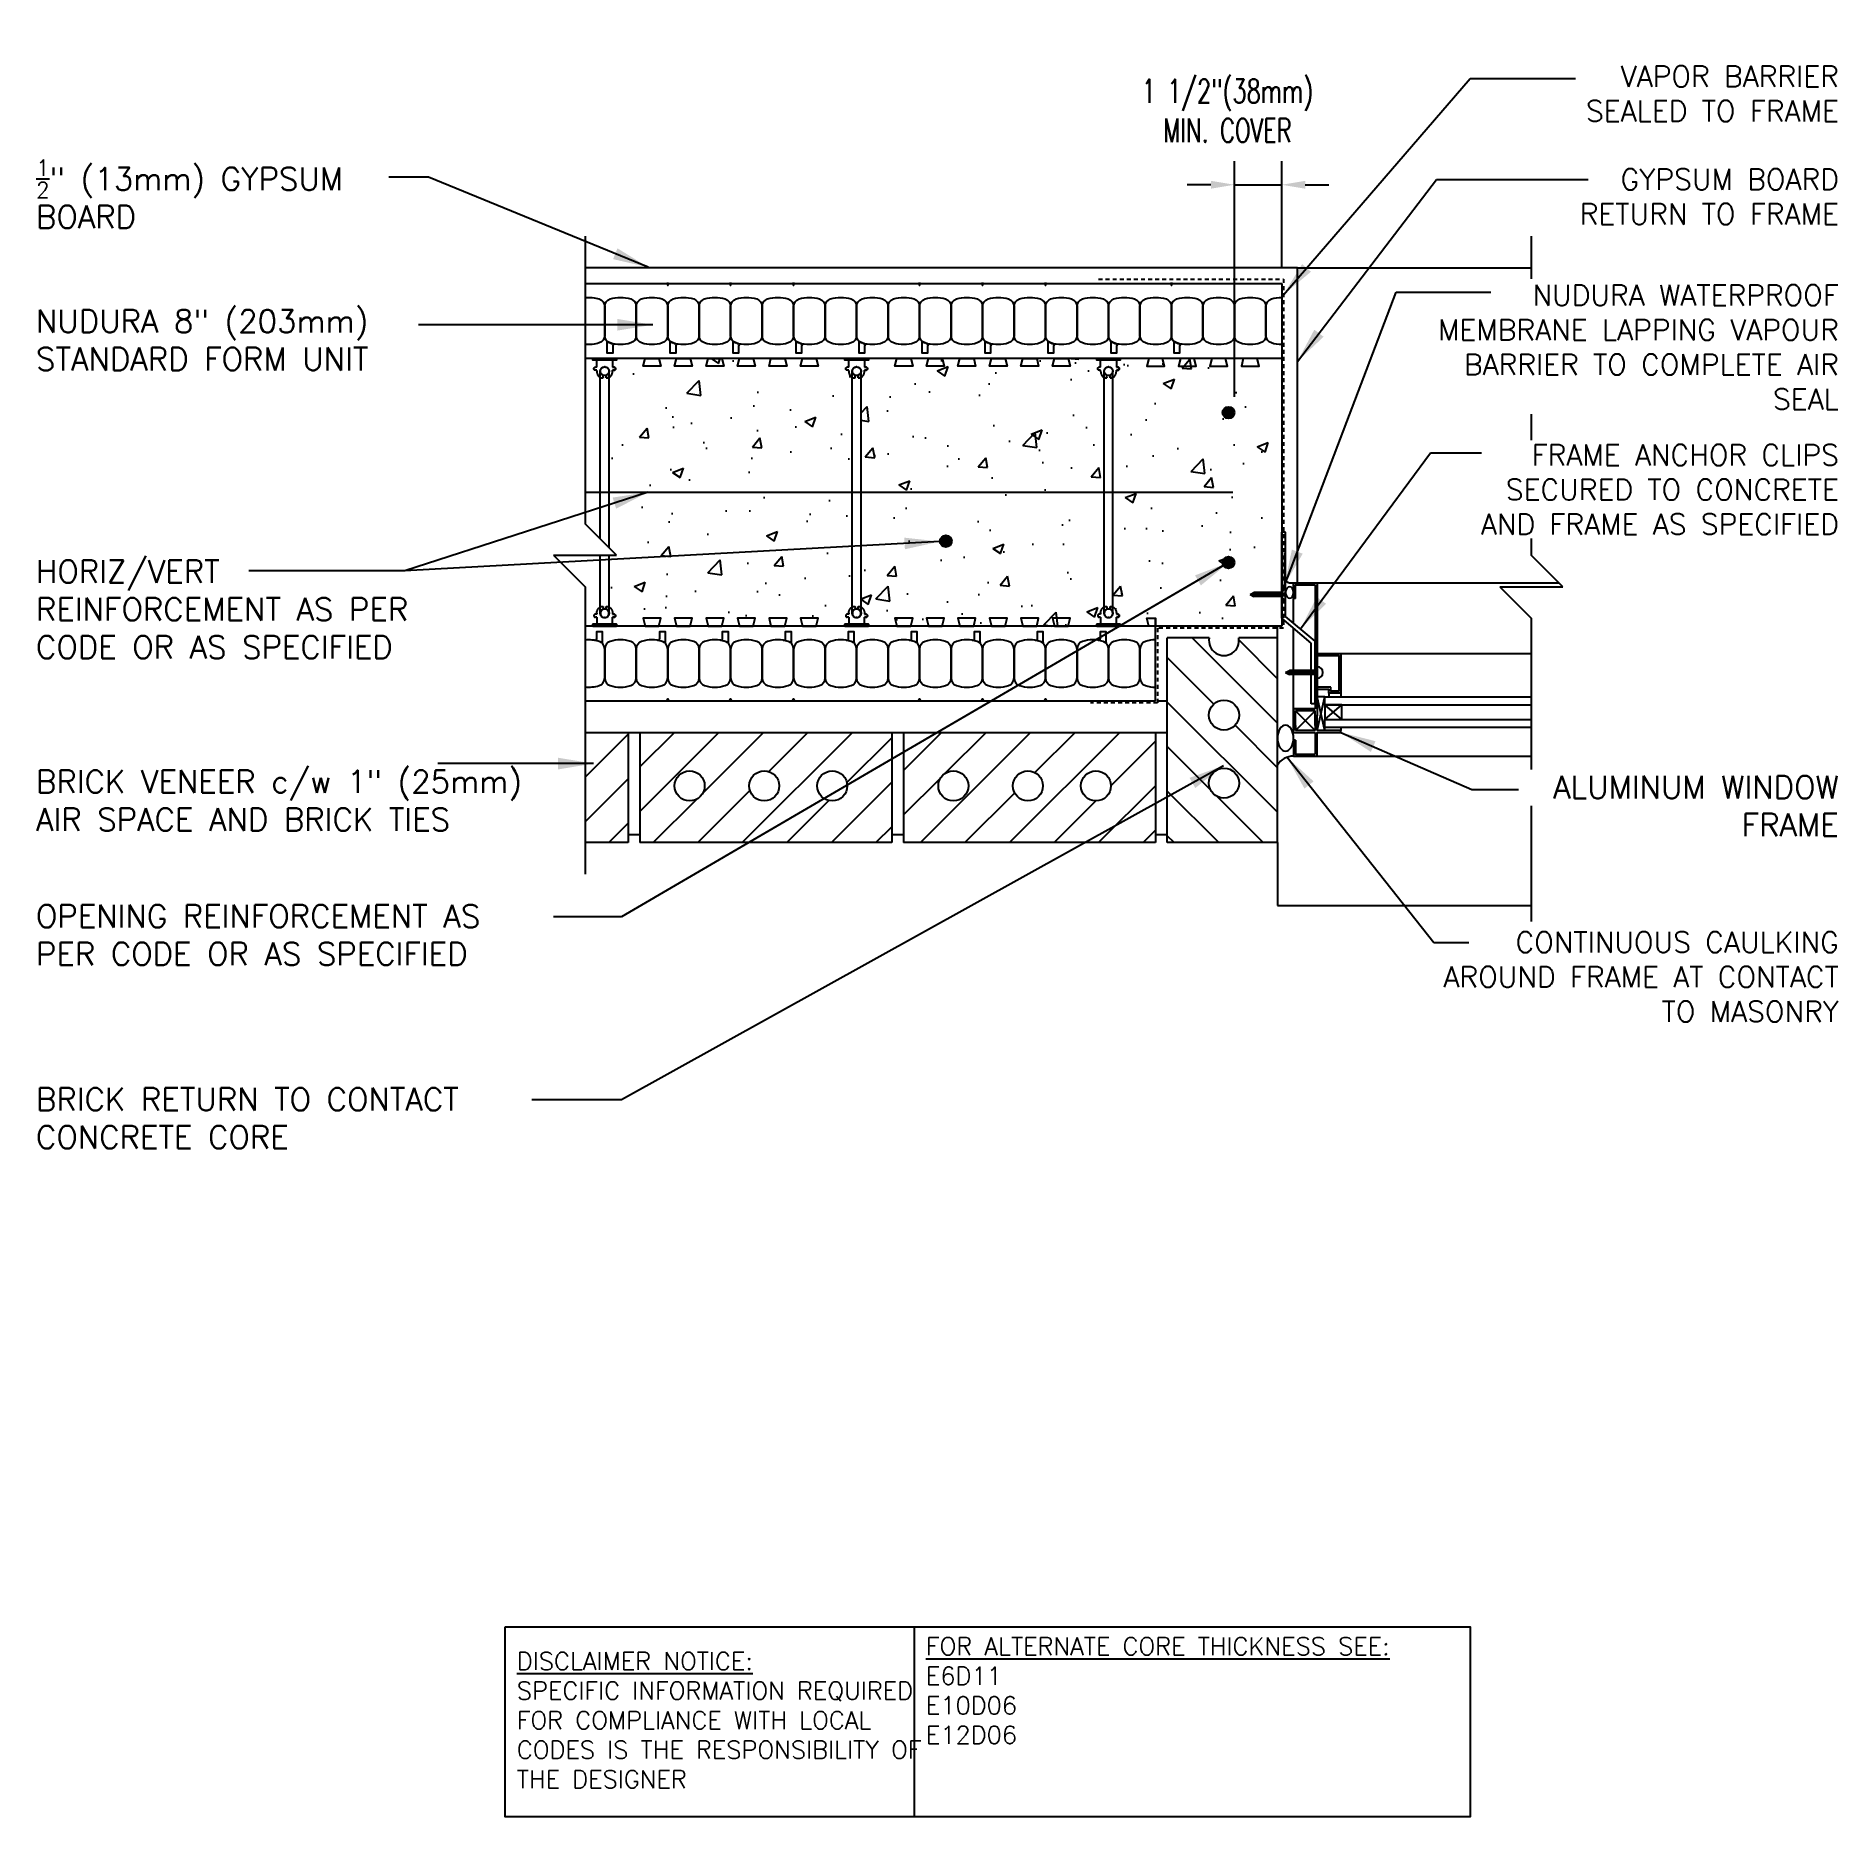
# Model space of a CAD drawing. Header units: inches. Extents: x 2870.9 to 2928.1, y 413.8 to 470.3.
import ezdxf

# ---------------------------------------------------------------- set-up
doc = ezdxf.new("R2010")
doc.units = ezdxf.units.IN
doc.header["$LTSCALE"] = 0.5
doc.header["$MEASUREMENT"] = 0
doc.linetypes.add('DASHED2', pattern=[0.375, 0.25, -0.125])
doc.layers.get('0').update_dxf_attribs({"linetype": 'CONTINUOUS'})
doc.layers.get('Defpoints').update_dxf_attribs({"linetype": 'CONTINUOUS'})
for name, color, linetype in [('HATCH', 12, 'CONTINUOUS'), ('LINE18', 9, 'CONTINUOUS'), ('line25', 2, 'CONTINUOUS'), ('LINE50', 5, 'CONTINUOUS'), ('LINE65', 3, 'CONTINUOUS'), ('LINE9', 9, 'CONTINUOUS'), ('TEXT', 4, 'CONTINUOUS')]:
    doc.layers.add(name, color=color, linetype=linetype)
doc.styles.add('DIM', font='romans.shx', dxfattribs={"width": 0.7})
doc.styles.get("Standard").update_dxf_attribs({"font": 'romans.shx'})
doc.dimstyles.new('ext_12', dxfattribs={"dimscale": 12, "dimtxt": 0.09375, "dimasz": 0.09375, "dimexe": 0.09375, "dimexo": 0.0625, "dimgap": 0.0625, "dimtad": 1, "dimdec": 1, "dimzin": 3, "dimdsep": 46, "dimlunit": 4, "dimtxsty": 'DIM', "dimcen": 0.09, "dimdle": 0.09375, "dimclrt": 4, "dimadec": 0, "dimazin": 0, "dimtfac": 1, "dimtdec": 1, "dimtmove": 2, "dimatfit": 3, "dimfxl": 0, "dimfrac": 2, "dimtolj": 1, "dimtzin": 0, "dimarcsym": 0})
doc.dimstyles.new('ext_8', dxfattribs={"dimscale": 8, "dimtxt": 0.09375, "dimasz": 0.09375, "dimexe": 0.09375, "dimexo": 0.0625, "dimgap": 0.0625, "dimtad": 1, "dimdec": 6, "dimzin": 3, "dimdsep": 46, "dimlunit": 4, "dimtxsty": 'DIM', "dimcen": 0.09, "dimdle": 0.09375, "dimclrt": 4, "dimadec": 0, "dimazin": 0, "dimtfac": 1, "dimtdec": 6, "dimtmove": 2, "dimatfit": 3, "dimfxl": 0, "dimfrac": 2, "dimtolj": 1, "dimtzin": 0, "dimarcsym": 0})

msp = doc.modelspace()

# ---------------------------------------------------------------- texts
at = {"layer": 'TEXT'}
for s, insert, char_height, width, attachment_point in [('{\\H0.9167x;VAPOR BARRIER\\PSEALED TO FRAME}', (2928.1440922, 468.5124154), 0.72, 15.163479248, 6), ('\\A1;{\\H0.70008x;\\S1/2;\\H1.429x;" (13mm) GYPSUM\\PBOARD}', (2870.8910685, 465.327355), 0.72, 17.176884001, 4), ('{\\H0.9167x;GYPSUM BOARD RETURN TO FRAME}', (2928.1440922, 465.2436171), 0.72, 10.295799411, 6), ('{\\H0.9167x;NUDURA WATERPROOF MEMBRANE LAPPING VAPOUR BARRIER TO COMPLETE AIR SEAL }', (2928.1440922, 460.4630626), 0.72, 13.831631873, 6), ('\\A1;{\\H1.0004x;NUDURA 8" (203mm) STANDARD FORM UNIT}', (2870.8910685, 460.6881736), 0.72, 17.176884001, 4), ('{\\H0.9167x;FRAME ANCHOR CLIPS SECURED TO CONCRETE AND FRAME AS SPECIFIED}', (2928.1440922, 455.9413386), 0.72, 13.79499592, 6), ('\\A1;{\\H1.0004x;HORIZ/VERT REINFORCEMENT AS PER CODE OR AS SPECIFIED}', (2870.8910685, 452.1409846), 0.72, 14.940344242, 4), ('\\A1;{\\H1.0004x;BRICK VENEER c/w 1" (25mm) AIR SPACE AND BRICK TIES}', (2870.8910685, 446.0697132), 0.72, 17.176884001, 4), ('ALUMINUM WINDOW\\PFRAME', (2928.1440922, 445.8961222), 0.72, 15.163479248, 6), ('\\A1;{\\H1.0004x;OPENING REINFORCEMENT AS PER CODE OR AS SPECIFIED}', (2870.8910685, 441.8005463), 0.72, 17.176884001, 4), ('{\\H0.9167x;CONTINUOUS CAULKING AROUND FRAME AT CONTACT TO MASONRY}', (2928.1440922, 440.4695463), 0.72, 15.163479248, 6), ('\\A1;{\\H1.0004x;BRICK RETURN TO CONTACT CONCRETE CORE}', (2870.8910685, 435.9823497), 0.72, 17.176884001, 4), ('{\\LFOR ALTERNATE CORE THICKNESS SEE:\\P}E6D11\\PE10D06\\PE12D06', (2899.152537, 417.8099405), 0.5625, 23.332952103, 4), ('{\\LDISCLAIMER NOTICE:}\\PSPECIFIC INFORMATION REQUIRED FOR COMPLIANCE WITH LOCAL CODES IS THE RESPONSIBILITY OF THE DESIGNER', (2886.1605695, 416.8699108), 0.5625, 14.00235015, 4)]:
    msp.add_mtext(s, dxfattribs=dict(at, insert=insert, char_height=char_height, width=width, attachment_point=attachment_point))

# ---------------------------------------------------------------- blocks, each defined once
blk = doc.blocks.new('Connector')
blk.add_point((0.271, 0))
at = {"layer": 'LINE9'}
for p, q in [((0, 0.375), (0, -0.375)), ((0.062, -0.375), (0.062, 0.375)), ((0.281, 0.25), (0.062, 0.25))]:
    blk.add_line(p, q, dxfattribs=at)
for points, weights in [([(0.007, 0.375), (0.004, 0.375), (0, 0.375)], [1, 0.972587069138, 0.950305488115]), ([(0.327, 0.343), (0.308, 0.343), (0.281, 0.317), (0.281, 0.297)], [1, 0.85355339, 0.85355339, 1]), ([(0.328, 0.343), (0.327, 0.343), (0.327, 0.343)], [1, 0.70710678, 1]), ([(0.375, 0.297), (0.375, 0.317), (0.348, 0.343), (0.329, 0.343)], [1, 0.85355339, 0.85355339, 1]), ([(0.406, 0.25), (0.546, 0.25), (0.619, 0.131)], [0.958404415409, 0.794674173519, 0.864651571113]), ([(0.619, 0.052), (0.612, 0.049), (0.604, 0.049)], [0.83615024178, 0.892081430621, 1]), ([(0, -0.375), (0.004, -0.375), (0.007, -0.375)], [0.950305488115, 0.972587069138, 1]), ([(0.281, -0.297), (0.281, -0.317), (0.308, -0.343), (0.327, -0.343)], [1, 0.85355339, 0.85355339, 1]), ([(0.327, -0.343), (0.281, -0.343), (0.281, -0.297)], [1, 0.70710678, 1]), ([(0.329, -0.343), (0.348, -0.343), (0.375, -0.317), (0.375, -0.297)], [1, 0.85355339, 0.85355339, 1]), ([(0.375, -0.297), (0.375, -0.343), (0.329, -0.343)], [1, 0.70710678, 1]), ([(0.619, -0.131), (0.546, -0.25), (0.406, -0.25)], [0.864651574428, 0.794674169686, 0.958404415195]), ([(0.604, -0.049), (0.612, -0.049), (0.619, -0.052)], [1, 0.89208144177, 0.836150253337])]:
    blk.add_rational_spline(points, weights, degree=2, dxfattribs=at)
for points, degree in [([(0, 0.375), (0.002, 0.375), (0.005, 0.375), (0.007, 0.375)], 3), ([(0.007, 0.375), (0.021, 0.375), (0.051, 0.375), (0.062, 0.375), (0.062, 0.375)], 3), ([(0.281, 0.25), (0.281, 0.297)], 1), ([(0.327, 0.343), (0.327, 0.343), (0.328, 0.343), (0.328, 0.343)], 3), ([(0.328, 0.343), (0.329, 0.343), (0.329, 0.343), (0.329, 0.343)], 3), ([(0.375, 0.25), (0.375, 0.297)], 1), ([(0.406, 0.25), (0.375, 0.25)], 1), ([(0.604, 0.049), (0.532, 0.049)], 1), ([(0.604, 0.049), (0.609, 0.049), (0.614, 0.05), (0.619, 0.052)], 3), ([(0.619, 0.131), (0.619, 0.052)], 1), ([(0.007, -0.375), (0.005, -0.375), (0.002, -0.375), (0, -0.375)], 3), ([(0.062, -0.375), (0.062, -0.375), (0.051, -0.375), (0.021, -0.375), (0.007, -0.375)], 3), ([(0.062, -0.25), (0.281, -0.25)], 1), ([(0.281, -0.297), (0.281, -0.25)], 1), ([(0.281, -0.25), (0.281, -0.297)], 1), ([(0.328, -0.343), (0.328, -0.343), (0.327, -0.343), (0.327, -0.343)], 3), ([(0.329, -0.343), (0.329, -0.343), (0.329, -0.343), (0.328, -0.343)], 3), ([(0.375, -0.25), (0.375, -0.297)], 1), ([(0.375, -0.297), (0.375, -0.25)], 1), ([(0.406, -0.25), (0.375, -0.25)], 1), ([(0.532, -0.049), (0.604, -0.049)], 1), ([(0.604, -0.049), (0.58, -0.049), (0.556, -0.049), (0.532, -0.049)], 3), ([(0.619, -0.052), (0.614, -0.05), (0.609, -0.049), (0.604, -0.049)], 3), ([(0.619, -0.052), (0.619, -0.131)], 1)]:
    blk.add_open_spline(points, degree=degree, dxfattribs=at)
for points, weights, knots in [([(0.062, 0.375), (0.062, 0.375), (0.046, 0.375), (0.03, 0.375), (0.007, 0.375)], [0.868718858569, 0.861102746415, 1, 0.861102734288, 0.868718859898], [0, 0, 0, 0.5, 0.5, 1, 1, 1]), ([(0.532, 0.049), (0.472, 0.203), (0.333, 0.113), (0.157, 0), (0.333, -0.113), (0.472, -0.203), (0.532, -0.049)], [0.899508922286, 0.599718215298, 1, 0.54226024, 1, 0.599718224335, 0.899508908749], [0, 0, 0, 0.318112, 0.318112, 0.681888, 0.681888, 1, 1, 1]), ([(0.007, -0.375), (0.03, -0.375), (0.046, -0.375), (0.062, -0.375), (0.062, -0.375)], [0.868718859319, 0.861102739573, 1, 0.861102742958, 0.868718858948], [0, 0, 0, 0.5, 0.5, 1, 1, 1])]:
    blk.add_rational_spline(points, weights, degree=2, knots=knots, dxfattribs=at)
for points in [[(0.406, 0.25), (0.406, 0.25), (0.406, 0.25), (0.406, 0.25), (0.406, 0.25), (0.406, 0.25), (0.406, 0.25)], [(0.406, 0.25), (0.406, 0.25), (0.406, 0.25), (0.406, 0.25), (0.406, 0.25), (0.406, 0.25), (0.406, 0.25)], [(0.406, 0.25), (0.406, 0.25), (0.406, 0.25), (0.406, 0.25), (0.406, 0.25), (0.406, 0.25), (0.406, 0.25)], [(0.406, 0.25), (0.406, 0.25), (0.406, 0.25), (0.406, 0.25), (0.406, 0.25), (0.406, 0.25), (0.406, 0.25)], [(0.406, 0.25), (0.406, 0.25), (0.406, 0.25), (0.406, 0.25), (0.406, 0.25), (0.406, 0.25), (0.406, 0.25)], [(0.406, 0.25), (0.406, 0.25), (0.406, 0.25), (0.406, 0.25), (0.406, 0.25), (0.406, 0.25), (0.406, 0.25)], [(0.406, 0.25), (0.406, 0.25), (0.406, 0.25), (0.406, 0.25), (0.406, 0.25), (0.406, 0.25), (0.406, 0.25)], [(0.406, 0.25), (0.406, 0.25), (0.406, 0.25), (0.406, 0.25), (0.406, 0.25), (0.406, 0.25), (0.406, 0.25)], [(0.406, 0.25), (0.406, 0.25), (0.406, 0.25), (0.406, 0.25), (0.406, 0.25), (0.406, 0.25), (0.406, 0.25)], [(0.406, 0.25), (0.406, 0.25), (0.406, 0.25), (0.406, 0.25), (0.406, 0.25), (0.406, 0.25), (0.406, 0.25)], [(0.406, 0.25), (0.406, 0.25), (0.406, 0.25), (0.406, 0.25), (0.406, 0.25), (0.406, 0.25), (0.406, 0.25)], [(0.406, 0.25), (0.406, 0.25), (0.406, 0.25), (0.406, 0.25), (0.406, 0.25), (0.406, 0.25), (0.406, 0.25)], [(0.406, 0.25), (0.406, 0.25), (0.406, 0.25), (0.406, 0.25), (0.406, 0.25), (0.406, 0.25), (0.406, 0.25)], [(0.406, 0.25), (0.406, 0.25), (0.406, 0.25), (0.406, 0.25), (0.406, 0.25), (0.406, 0.25), (0.406, 0.25)], [(0.406, 0.25), (0.406, 0.25), (0.406, 0.25), (0.406, 0.25), (0.406, 0.25), (0.406, 0.25), (0.406, 0.25)], [(0.406, 0.25), (0.406, 0.25), (0.406, 0.25), (0.406, 0.25), (0.406, 0.25), (0.406, 0.25), (0.406, 0.25)], [(0.406, 0.25), (0.406, 0.25), (0.406, 0.25), (0.406, 0.25), (0.406, 0.25), (0.406, 0.25), (0.406, 0.25)], [(0.406, 0.25), (0.406, 0.25), (0.406, 0.25), (0.406, 0.25), (0.406, 0.25), (0.406, 0.25), (0.406, 0.25)], [(0.406, 0.25), (0.406, 0.25), (0.406, 0.25), (0.406, 0.25), (0.406, 0.25), (0.406, 0.25), (0.406, 0.25)], [(0.406, 0.25), (0.406, 0.25), (0.406, 0.25), (0.406, 0.25), (0.406, 0.25), (0.406, 0.25), (0.406, 0.25)], [(0.406, 0.25), (0.406, 0.25), (0.406, 0.25), (0.406, 0.25), (0.406, 0.25), (0.406, 0.25), (0.406, 0.25)], [(0.406, 0.25), (0.406, 0.25), (0.406, 0.25), (0.406, 0.25), (0.406, 0.25), (0.406, 0.25), (0.406, 0.25)], [(0.406, 0.25), (0.406, 0.25), (0.406, 0.25), (0.406, 0.25), (0.406, 0.25), (0.406, 0.25), (0.406, 0.25)], [(0.406, 0.25), (0.406, 0.25), (0.406, 0.25), (0.406, 0.25), (0.406, 0.25), (0.406, 0.25), (0.406, 0.25)], [(0.532, 0.049), (0.532, 0.049), (0.532, 0.049), (0.532, 0.049), (0.532, 0.049), (0.532, 0.049), (0.532, 0.049)], [(0.532, 0.049), (0.532, 0.049), (0.532, 0.049), (0.532, 0.049), (0.532, 0.049), (0.532, 0.049), (0.532, 0.049)], [(0.532, 0.049), (0.532, 0.049), (0.532, 0.049), (0.532, 0.049), (0.532, 0.049), (0.532, 0.049), (0.532, 0.049)], [(0.532, 0.049), (0.532, 0.049), (0.532, 0.049), (0.532, 0.049), (0.532, 0.049), (0.532, 0.049), (0.532, 0.049)], [(0.532, 0.049), (0.532, 0.049), (0.532, 0.049), (0.532, 0.049), (0.532, 0.049), (0.532, 0.049), (0.532, 0.049)], [(0.532, 0.049), (0.532, 0.049), (0.532, 0.049), (0.532, 0.049), (0.532, 0.049), (0.532, 0.049), (0.532, 0.049)], [(0.532, 0.049), (0.532, 0.049), (0.532, 0.049), (0.532, 0.049), (0.532, 0.049), (0.532, 0.049), (0.532, 0.049)], [(0.532, 0.049), (0.532, 0.049), (0.532, 0.049), (0.532, 0.049), (0.532, 0.049), (0.532, 0.049), (0.532, 0.049)], [(0.532, 0.049), (0.532, 0.049), (0.532, 0.049), (0.532, 0.049), (0.532, 0.049), (0.532, 0.049), (0.532, 0.049)], [(0.532, 0.049), (0.532, 0.049), (0.532, 0.049), (0.532, 0.049), (0.532, 0.049), (0.532, 0.049), (0.532, 0.049)], [(0.604, 0.049), (0.604, 0.049), (0.604, 0.049), (0.604, 0.049), (0.604, 0.049), (0.604, 0.049), (0.604, 0.049)], [(0.604, 0.049), (0.604, 0.049), (0.604, 0.049), (0.604, 0.049), (0.604, 0.049), (0.604, 0.049), (0.604, 0.049)], [(0.604, 0.049), (0.604, 0.049), (0.604, 0.049), (0.604, 0.049), (0.604, 0.049), (0.604, 0.049), (0.604, 0.049)], [(0.604, 0.049), (0.604, 0.049), (0.604, 0.049), (0.604, 0.049), (0.604, 0.049), (0.604, 0.049), (0.604, 0.049)], [(0.619, 0.131), (0.619, 0.131), (0.619, 0.131), (0.619, 0.131), (0.619, 0.131), (0.619, 0.131), (0.619, 0.131)], [(0.619, 0.131), (0.619, 0.131), (0.619, 0.131), (0.619, 0.131), (0.619, 0.131), (0.619, 0.131), (0.619, 0.131)], [(0.619, 0.131), (0.619, 0.131), (0.619, 0.131), (0.619, 0.131), (0.619, 0.131), (0.619, 0.131), (0.619, 0.131)], [(0.619, 0.131), (0.619, 0.131), (0.619, 0.131), (0.619, 0.131), (0.619, 0.131), (0.619, 0.131), (0.619, 0.131)], [(0.406, -0.25), (0.406, -0.25), (0.406, -0.25), (0.406, -0.25), (0.406, -0.25), (0.406, -0.25), (0.406, -0.25)], [(0.406, -0.25), (0.406, -0.25), (0.406, -0.25), (0.406, -0.25), (0.406, -0.25), (0.406, -0.25), (0.406, -0.25)], [(0.406, -0.25), (0.406, -0.25), (0.406, -0.25), (0.406, -0.25), (0.406, -0.25), (0.406, -0.25), (0.406, -0.25)], [(0.406, -0.25), (0.406, -0.25), (0.406, -0.25), (0.406, -0.25), (0.406, -0.25), (0.406, -0.25), (0.406, -0.25)], [(0.406, -0.25), (0.406, -0.25), (0.406, -0.25), (0.406, -0.25), (0.406, -0.25), (0.406, -0.25), (0.406, -0.25)], [(0.406, -0.25), (0.406, -0.25), (0.406, -0.25), (0.406, -0.25), (0.406, -0.25), (0.406, -0.25), (0.406, -0.25)], [(0.406, -0.25), (0.406, -0.25), (0.406, -0.25), (0.406, -0.25), (0.406, -0.25), (0.406, -0.25), (0.406, -0.25)], [(0.406, -0.25), (0.406, -0.25), (0.406, -0.25), (0.406, -0.25), (0.406, -0.25), (0.406, -0.25), (0.406, -0.25)], [(0.406, -0.25), (0.406, -0.25), (0.406, -0.25), (0.406, -0.25), (0.406, -0.25), (0.406, -0.25), (0.406, -0.25)], [(0.406, -0.25), (0.406, -0.25), (0.406, -0.25), (0.406, -0.25), (0.406, -0.25), (0.406, -0.25), (0.406, -0.25)], [(0.406, -0.25), (0.406, -0.25), (0.406, -0.25), (0.406, -0.25), (0.406, -0.25), (0.406, -0.25), (0.406, -0.25)], [(0.532, -0.049), (0.532, -0.049), (0.532, -0.049), (0.532, -0.049), (0.532, -0.049), (0.532, -0.049), (0.532, -0.049)], [(0.532, -0.049), (0.532, -0.049), (0.532, -0.049), (0.532, -0.049), (0.532, -0.049), (0.532, -0.049), (0.532, -0.049)], [(0.532, -0.049), (0.532, -0.049), (0.532, -0.049), (0.532, -0.049), (0.532, -0.049), (0.532, -0.049), (0.532, -0.049)], [(0.532, -0.049), (0.532, -0.049), (0.532, -0.049), (0.532, -0.049), (0.532, -0.049), (0.532, -0.049), (0.532, -0.049)], [(0.604, -0.049), (0.604, -0.049), (0.604, -0.049), (0.604, -0.049), (0.604, -0.049), (0.604, -0.049), (0.604, -0.049)], [(0.604, -0.049), (0.604, -0.049), (0.604, -0.049), (0.604, -0.049), (0.604, -0.049), (0.604, -0.049), (0.604, -0.049)], [(0.604, -0.049), (0.604, -0.049), (0.604, -0.049), (0.604, -0.049), (0.604, -0.049), (0.604, -0.049), (0.604, -0.049)], [(0.604, -0.049), (0.604, -0.049), (0.604, -0.049), (0.604, -0.049), (0.604, -0.049), (0.604, -0.049), (0.604, -0.049)], [(0.604, -0.049), (0.604, -0.049), (0.604, -0.049), (0.604, -0.049), (0.604, -0.049), (0.604, -0.049), (0.604, -0.049)], [(0.604, -0.049), (0.604, -0.049), (0.604, -0.049), (0.604, -0.049), (0.604, -0.049), (0.604, -0.049), (0.604, -0.049)], [(0.604, -0.049), (0.604, -0.049), (0.604, -0.049), (0.604, -0.049), (0.604, -0.049), (0.604, -0.049), (0.604, -0.049)], [(0.604, -0.049), (0.604, -0.049), (0.604, -0.049), (0.604, -0.049), (0.604, -0.049), (0.604, -0.049), (0.604, -0.049)], [(0.619, -0.131), (0.619, -0.131), (0.619, -0.131), (0.619, -0.131), (0.619, -0.131), (0.619, -0.131), (0.619, -0.131)], [(0.619, -0.131), (0.619, -0.131), (0.619, -0.131), (0.619, -0.131), (0.619, -0.131), (0.619, -0.131), (0.619, -0.131)], [(0.619, -0.131), (0.619, -0.131), (0.619, -0.131), (0.619, -0.131), (0.619, -0.131), (0.619, -0.131), (0.619, -0.131)], [(0.619, -0.131), (0.619, -0.131), (0.619, -0.131), (0.619, -0.131), (0.619, -0.131), (0.619, -0.131), (0.619, -0.131)]]:
    blk.add_open_spline(points, degree=3, knots=[0, 0, 0, 0, 1, 1, 1, 1, 1, 1, 1], dxfattribs=at)
blk = doc.blocks.new('*D4')
at = {"layer": 'Defpoints', "color": 0}
for p in [(2910.45, 465.62), (2910.45, 462.483), (2908.95, 458.386)]:
    blk.add_point(p, dxfattribs=at)
at = {"layer": 'TEXT', "color": 0, "lineweight": -2}
for p, q in [((2908.95, 458.886), (2908.95, 466.37)), ((2910.45, 462.983), (2910.45, 466.37)), ((2908.2, 465.62), (2907.45, 465.62)), ((2908.95, 465.62), (2910.45, 465.62)), ((2911.2, 465.62), (2911.95, 465.62))]:
    blk.add_line(p, q, dxfattribs=at)
at = {"layer": 'TEXT', "color": 0}
for points in [[(2908.2, 465.745), (2908.2, 465.495), (2908.95, 465.62)], [(2911.2, 465.745), (2911.2, 465.495), (2910.45, 465.62)]]:
    blk.add_solid(points, dxfattribs=at)
at = {"layer": 'TEXT', "color": 4, "insert": (2908.729, 467.971), "char_height": 0.75, "attachment_point": 5, "style": 'DIM'}
blk.add_mtext('\\A1;1 1/2"(38mm)\\PMIN. COVER', dxfattribs=at)

# ---------------------------------------------------------------- dimensions: what is measured, and where the dimension line sits
at = {"layer": 'TEXT'}
dim = msp.add_linear_dim(base=(2910.450108, 465.6200377), p1=(2908.950108, 458.3863124), p2=(2910.450108, 462.4825761), text='<>(38mm)\\PMIN. COVER', dimstyle='ext_8', dxfattribs=at)
dim.commit()
dim.dimension.update_dxf_attribs({"geometry": '*D4', "text_midpoint": (2908.7286272, 467.9707113), "dimtype": 160})

# ---------------------------------------------------------------- hatches: boundary and pattern name
at = {"layer": 'HATCH'}
h = msp.add_hatch(dxfattribs=at)
h.set_pattern_fill('AR-CONC', color=256, scale=0.5)
h.set_pattern_definition([(50, (0, 0), (3.586301, -0.3137607), [0.375, -4.125]), (355, (0, 0), (-0.6937567, 3.7609607), [0.3, -3.3]), (100.45144, (0.299, -0.026), (2.8925442, 3.4472), [0.318701, -3.5057106]), (46.1842, (0, 1), (5.3362067, -0.8275964), [0.5625, -6.1875]), (96.63564, (0.4447, 0.931), (4.67331, 4.870593), [0.478052, -5.258569]), (351.18416, (0, 1), (4.67331, 4.870593), [0.45, -4.95]), (21, (0.5, 0.75), (2.9845353, -2.0130945), [0.375, -4.125]), (326, (0.5, 0.75), (1.2165767, 3.62575), [0.3, -3.3]), (71.45144, (0.7487, 0.5822), (4.201112, 1.6126558), [0.318701, -3.5057106]), (37.5, (0, 0), (0.0607993, 1.66446927), [0, -3.26, 0, -3.35, 0, -3.3125]), (7.5, (0, 0), (1.3153477, 1.9720586), [0, -1.91, 0, -3.185, 0, -1.2625]), (327.5, (-1.115, 0), (2.6691122, -0.11277436), [0, -1.25, 0, -3.9, 0, -5.175]), (317.5, (-1.615, 0), (2.9159308, 0.500525), [0, -1.625, 0, -2.59, 0, -3.675])])
h.paths.add_polyline_path([(2889.3251073, 460.1076087), (2896.5751088, 460.1076087), (2896.8094383, 459.4949906), (2896.8094383, 452.2202318), (2896.5751088, 451.6076138), (2889.3251073, 451.6076138), (2889.0906883, 452.2202926), (2889.0906883, 453.8575761), (2889.3251073, 453.8575761), (2889.0906883, 454.0945339), (2889.081137, 459.4887477)])
h.paths.add_polyline_path([(2897.3251073, 460.1076087), (2904.5751088, 460.1076087), (2904.8094383, 459.4949906), (2904.8094383, 452.2202318), (2904.5751088, 451.6076138), (2897.3251073, 451.6076138), (2897.0906883, 452.2202926), (2897.0906883, 453.8575761), (2897.0906883, 454.0945339), (2897.081137, 459.4887477)])
h.paths.add_polyline_path([(2905.3251073, 460.1076087), (2910.450108, 460.1076087), (2910.450108, 451.6076138), (2905.3251073, 451.6076138), (2905.0906883, 452.2202926), (2905.0906883, 453.8575761), (2905.0906883, 454.0945339), (2905.081137, 459.4887477)])
h = msp.add_hatch(dxfattribs=at)
h.set_pattern_fill('ANSI31', color=256, scale=8, angle=90, style=0)
h.set_pattern_definition([(135, (3354.0025, -2444.582), (-0.70710678, -0.70710678), [])])
edge = h.paths.add_edge_path()
edge.add_arc((2908.6177463, 446.6219049), 0.4765505, 0, 360)
edge = h.paths.add_edge_path()
edge.add_arc((2908.6177463, 448.7818689), 0.4765505, 0, 360)
edge = h.paths.add_edge_path()
edge.add_arc((2908.6177463, 451.1509782), 0.4765505, 170.14088549, 369.85911451)
edge.add_line((2909.087259, 451.2325761), (2910.3161175, 451.2325761))
edge.add_line((2910.3161175, 451.2325761), (2910.3161175, 444.7325761))
edge.add_line((2910.3161175, 444.7325761), (2906.8161175, 444.7325761))
edge.add_line((2906.8161175, 444.7325761), (2906.8161175, 451.2325761))
edge.add_line((2906.8161175, 451.2325761), (2908.1482336, 451.2325761))
h = msp.add_hatch(dxfattribs=at)
h.set_pattern_fill('ANSI31', color=256, scale=8, style=0)
h.set_pattern_definition([(45, (2894.0854, 446.9117), (-0.70711, 0.70711), [])])
h.paths.add_polyline_path([(2889.6911175, 448.2325761), (2888.3276461, 448.2325761), (2888.3276461, 444.7325761), (2889.6911175, 444.7325761)])
edge = h.paths.add_edge_path()
edge.add_arc((2891.6477154, 446.5342049), 0.4765505, 0, 360)
edge = h.paths.add_edge_path()
edge.add_arc((2894.0168248, 446.5342049), 0.4765505, 0, 360)
edge = h.paths.add_edge_path()
edge.add_arc((2896.1767888, 446.5342049), 0.4765505, 0, 360)
h.paths.add_polyline_path([(2898.0661175, 448.2325761), (2890.0661175, 448.2325761), (2890.0661175, 444.7325761), (2898.0661175, 444.7325761)])
edge = h.paths.add_edge_path()
edge.add_arc((2900.0227154, 446.5342049), 0.4765505, 0, 360)
edge = h.paths.add_edge_path()
edge.add_arc((2902.3918248, 446.5342049), 0.4765505, 0, 360)
edge = h.paths.add_edge_path()
edge.add_arc((2904.5517888, 446.5342049), 0.4765505, 0, 360)
h.paths.add_polyline_path([(2906.4411175, 448.2325761), (2898.4411175, 448.2325761), (2898.4411175, 444.7325761), (2906.4411175, 444.7325761)])
at = {"layer": 'LINE65'}
for points in [[(2908.950108, 458.3863124, 1), (2908.575108, 458.3863124, 1)], [(2899.9720393, 454.3027795, 1), (2899.5970393, 454.3027795, 1)], [(2908.950108, 453.6250036, 1), (2908.575108, 453.6250036, 1)]]:
    msp.add_hatch(color=256, dxfattribs=at).paths.add_polyline_path(points)

# ---------------------------------------------------------------- linework, layer by layer
for centre in [(2896.9500633, 452.0136112), (2904.9500633, 452.0136112)]:
    msp.add_circle(centre, 0.140625)
at = {"layer": 'HATCH', "color": 6, "linetype": 'DASHED2'}
for p, q in [((2904.6331199, 462.6271299), (2910.5032191, 462.6271299)), ((2910.5032191, 462.6271299), (2910.5032191, 453.0125596)), ((2910.5449448, 452.926582), (2910.5449448, 453.9211121)), ((2910.5032191, 452.895332), (2910.5032191, 451.5450761)), ((2910.5293198, 452.910957), (2910.5188441, 452.910957)), ((2910.5032191, 451.5450761), (2906.5036175, 451.5450761)), ((2906.5036175, 451.5450761), (2906.5036175, 449.1700761)), ((2906.5036175, 449.1700761), (2904.3786175, 449.1700761))]:
    msp.add_line(p, q, dxfattribs=at)
at = {"layer": 'HATCH'}
for p, q in [((2903.3071082, 459.8587802), (2903.3071082, 459.8587802)), ((2903.3096463, 459.8561048), (2903.3096463, 459.8561048)), ((2910.450108, 452.6075761), (2909.450108, 452.6075761)), ((2911.5751224, 450.1326632), (2910.5751224, 450.1326632))]:
    msp.add_line(p, q, dxfattribs=at)
at = {"layer": 'HATCH', "color": 6, "linetype": 'DASHED2'}
for centre, start, end in [((2910.5188441, 452.895332), 90, 180), ((2910.5293198, 452.926582), 270, 0)]:
    msp.add_arc(centre, 0.015625, start, end, dxfattribs=at)
at = {"layer": 'LINE18'}
for p, q in [((2910.450108, 451.8575761), (2910.450108, 454.5927173)), ((2910.575108, 454.5927173), (2910.450108, 454.5927173)), ((2910.575108, 451.9156254), (2910.575108, 454.5927173)), ((2909.450108, 452.6075761), (2909.5696167, 452.6700761)), ((2910.450108, 452.6700761), (2909.5696167, 452.6700761)), ((2910.450108, 452.6887942), (2910.575108, 452.8137942)), ((2909.450108, 452.6075761), (2909.5696167, 452.5450761)), ((2910.450108, 452.5450761), (2909.5696167, 452.5450761)), ((2910.450108, 452.526358), (2910.575108, 452.401358)), ((2910.8876221, 452.4825626), (2910.825108, 452.4825626)), ((2911.3876438, 451.0658516), (2910.450108, 451.8575761)), ((2911.5126438, 451.1239009), (2910.575108, 451.9156254)), ((2911.3876438, 450.1951632), (2911.3876438, 451.0658516)), ((2911.5126438, 450.1951632), (2911.5126438, 451.1239009)), ((2910.5751224, 450.1326632), (2910.6946311, 450.1951632)), ((2910.5751224, 450.1326632), (2910.6946311, 450.0701632)), ((2911.5751224, 450.1951632), (2910.6946311, 450.1951632)), ((2911.5751224, 450.0701632), (2910.6946311, 450.0701632)), ((2911.3876438, 449.1414255), (2911.3876438, 450.0701632)), ((2911.5126438, 449.1414255), (2911.5126438, 450.0701632)), ((2911.5126438, 449.1414255), (2911.3876438, 449.1414255)), ((2910.8876221, 447.9826114), (2910.825108, 447.9826114))]:
    msp.add_line(p, q, dxfattribs=at)
at = {"layer": 'LINE18', "flags": 128}
for points in [[(2910.950108, 452.9825979), (2910.950108, 462.9825761), (2888.3276461, 462.9825761)], [(2910.825108, 452.4825626), (2910.825108, 452.9825979), (2911.5751224, 452.9825979)], [(2910.8876221, 452.4825626), (2910.8876221, 452.9201224), (2911.5125698, 452.9201224)], [(2911.5125698, 452.9201224), (2911.5126232, 450.1951632)], [(2911.5751224, 452.9825979), (2911.5751224, 448.7597177)], [(2910.825108, 451.7045069), (2910.825108, 452.5205107)], [(2910.825108, 450.1951632), (2910.825108, 451.5408984)], [(2911.5751224, 450.7325548), (2912.3250982, 450.7325548), (2912.3250982, 449.4825823), (2911.950091, 449.4825823), (2911.950091, 449.6075332)], [(2911.5751224, 450.6700793), (2912.2626999, 450.6700793), (2912.2625842, 449.5450578), (2912.0125279, 449.5450578), (2912.0126436, 449.6700087)], [(2910.825108, 448.2326097), (2910.825108, 450.0701632)], [(2911.5126256, 450.0701632), (2911.5126469, 448.9823156)], [(2912.0126436, 449.6700087), (2911.5751224, 449.6700087)], [(2911.5751224, 449.6075332), (2911.950091, 449.6075332)], [(2911.8251401, 449.3576313), (2911.5751224, 449.3576313)], [(2911.8251401, 449.3576313), (2918.3766856, 449.3576313)], [(2911.8251401, 449.1077293), (2911.8251401, 449.3576313)], [(2911.950091, 449.4825823), (2911.950091, 449.3576313)], [(2912.3250982, 449.4825823), (2912.3250982, 449.3576313)], [(2911.5126469, 448.9823156), (2910.825108, 448.9823156)], [(2910.825108, 448.9823156), (2910.825108, 448.9198401)], [(2910.825108, 448.7597177), (2910.825108, 448.9198401)], [(2910.8876221, 448.7597177), (2910.825108, 448.7597177)], [(2911.5126084, 448.9198401), (2910.8876221, 448.9198401)], [(2910.8876221, 448.7597177), (2910.8876221, 448.9198401)], [(2910.8876221, 448.4552076), (2910.8876221, 448.7597177)], [(2911.5126084, 448.7597177), (2911.5126084, 448.9198401)], [(2911.5126084, 448.4552076), (2911.5126084, 448.7597177)], [(2911.5751224, 448.7597177), (2911.5126084, 448.7597177)], [(2911.5751224, 448.4552076), (2911.5751224, 448.7597177)], [(2911.8251401, 448.644948), (2912.3627763, 448.644948), (2912.3627763, 449.1077293), (2911.8251401, 449.1077293), (2911.8251401, 448.644948)], [(2911.8251401, 448.395046), (2911.8251401, 448.644948)], [(2910.825108, 448.4552076), (2910.825108, 448.2950852)], [(2910.8876221, 448.4552076), (2910.825108, 448.4552076)], [(2910.825108, 448.2326097), (2910.825108, 448.2950852)], [(2910.825108, 447.9826114), (2910.825108, 447.4825761), (2911.5751224, 447.4825761), (2911.5751224, 448.2326097), (2912.3250982, 448.2326097)], [(2910.825108, 448.2326097), (2911.5126084, 448.2326097)], [(2910.8876221, 448.4552076), (2910.8876221, 448.2950852)], [(2911.5126084, 448.2950852), (2910.8876221, 448.2950852)], [(2911.5126084, 448.2326097), (2911.5125312, 447.5450516)], [(2911.5126084, 448.4552076), (2911.5126084, 448.2950852)], [(2911.5751224, 448.4552076), (2911.5126084, 448.4552076)], [(2911.5751224, 448.4552076), (2911.5751224, 448.2950852)], [(2912.3250982, 448.2950852), (2911.5751224, 448.2950852)], [(2911.8251401, 448.395046), (2918.3766856, 448.395046)], [(2912.3250982, 448.2950852), (2911.8251401, 448.2950852), (2911.8251401, 448.395046), (2912.3250982, 448.395046), (2912.3250982, 448.2950852)], [(2912.3250982, 448.2326097), (2912.3250982, 448.2950852)], [(2910.8876221, 447.9826114), (2910.8876221, 447.5450516), (2911.5125312, 447.5450516)]]:
    msp.add_lwpolyline(points, dxfattribs=at)
at = {"layer": 'LINE18'}
for centre, radius, start, end in [((2910.762917, 453.2787669), 0.3026282, 231.64054665, 281.85895968), ((2911.5751224, 450.1326632), 0.1832614, 270, 90), ((2910.8302737, 446.8790096), 0.6035859, 90.49036347, 148.41193784)]:
    msp.add_arc(centre, radius, start, end, dxfattribs=at)
at = {"layer": 'LINE18', "extrusion": (0, 0, -1)}
for centre, major_axis, ratio in [((2910.700108, 452.6736335), (0, -0.1817855), 0.6876234221), ((2910.5706164, 448.0499332), (0, 0.4144536), 0.6140413481)]:
    msp.add_ellipse(centre, major_axis=major_axis, ratio=ratio, start_param=-1.5707963268, end_param=4.7123889804, dxfattribs=at)
at = {"layer": 'line25', "color": 12}
for p, q in [((2910.950108, 462.9825761), (2918.3766856, 462.9825761)), ((2910.3161175, 444.7325761), (2910.3161175, 442.7325761)), ((2910.3161175, 442.7325761), (2918.3766856, 442.7325761))]:
    msp.add_line(p, q, dxfattribs=at)
at = {"layer": 'line25'}
for p, q in [((2910.450108, 462.4825761), (2910.450108, 451.6075761)), ((2910.450108, 460.1075761), (2888.3276461, 460.1075761)), ((2908.950108, 451.6075761), (2888.3276461, 451.6075761)), ((2906.4411175, 449.2325761), (2906.4411175, 451.8575761)), ((2910.450108, 451.6075761), (2908.950108, 451.6075761)), ((2906.8161175, 444.7325761), (2906.8161175, 451.2325761)), ((2908.1482336, 451.2325761), (2906.8161175, 451.2325761)), ((2910.3161175, 451.2325761), (2909.087259, 451.2325761)), ((2906.5036175, 449.2325761), (2906.8161175, 449.2325761)), ((2888.3276461, 448.2325761), (2906.8161175, 448.2325761)), ((2889.6911175, 448.2325761), (2889.6911175, 444.7325761)), ((2890.0661175, 448.2325761), (2890.0661175, 444.7325761)), ((2890.0661175, 448.2325761), (2890.0661175, 444.7325761)), ((2898.0661175, 448.2325761), (2898.0661175, 444.7325761)), ((2898.4411175, 448.2325761), (2898.4411175, 444.7325761)), ((2898.4411175, 448.2325761), (2898.4411175, 444.7325761)), ((2906.4411175, 448.2325761), (2906.4411175, 444.7325761)), ((2889.6911175, 444.7325761), (2888.3276461, 444.7325761)), ((2890.0661175, 444.9825761), (2889.6911175, 444.9825761)), ((2898.0661175, 444.7325761), (2890.0661175, 444.7325761)), ((2898.4411175, 444.9825761), (2898.0661175, 444.9825761)), ((2906.4411175, 444.7325761), (2898.4411175, 444.7325761)), ((2906.8161175, 444.9825761), (2906.4411175, 444.9825761)), ((2910.3161175, 444.7325761), (2906.8161175, 444.7325761))]:
    msp.add_line(p, q, dxfattribs=at)
for points in [[(2890.668942, 460.1075761), (2890.731274, 459.8575761), (2890.168942, 459.8575761), (2890.231274, 460.1075761)], [(2891.668942, 460.1075761), (2891.731274, 459.8575761), (2891.168942, 459.8575761), (2891.231274, 460.1075761)], [(2892.668942, 460.1075761), (2892.731274, 459.8575761), (2892.168942, 459.8575761), (2892.231274, 460.1075761)], [(2893.668942, 460.1075761), (2893.731274, 459.8575761), (2893.168942, 459.8575761), (2893.231274, 460.1075761)], [(2894.668942, 460.1075761), (2894.731274, 459.8575761), (2894.168942, 459.8575761), (2894.231274, 460.1075761)], [(2895.668942, 460.1075761), (2895.731274, 459.8575761), (2895.168942, 459.8575761), (2895.231274, 460.1075761)], [(2898.668942, 460.1075761), (2898.731274, 459.8575761), (2898.168942, 459.8575761), (2898.231274, 460.1075761)], [(2899.668942, 460.1075761), (2899.731274, 459.8575761), (2899.168942, 459.8575761), (2899.231274, 460.1075761)], [(2900.668942, 460.1075761), (2900.731274, 459.8575761), (2900.168942, 459.8575761), (2900.231274, 460.1075761)], [(2901.668942, 460.1075761), (2901.731274, 459.8575761), (2901.168942, 459.8575761), (2901.231274, 460.1075761)], [(2902.668942, 460.1075761), (2902.731274, 459.8575761), (2902.168942, 459.8575761), (2902.231274, 460.1075761)], [(2903.668942, 460.1075761), (2903.731274, 459.8575761), (2903.168942, 459.8575761), (2903.231274, 460.1075761)], [(2906.231274, 460.1075761), (2906.168942, 459.8575761), (2906.731274, 459.8575761), (2906.668942, 460.1075761)], [(2907.231274, 460.1075761), (2907.168942, 459.8575761), (2907.731274, 459.8575761), (2907.668942, 460.1075761)], [(2908.231274, 460.1075761), (2908.168942, 459.8575761), (2908.731274, 459.8575761), (2908.668942, 460.1075761)], [(2909.231274, 460.1075761), (2909.168942, 459.8575761), (2909.731274, 459.8575761), (2909.668942, 460.1075761)], [(2890.668942, 451.6075761), (2890.731274, 451.8575761), (2890.168942, 451.8575761), (2890.231274, 451.6075761)], [(2891.668942, 451.6075761), (2891.731274, 451.8575761), (2891.168942, 451.8575761), (2891.231274, 451.6075761)], [(2892.668942, 451.6075761), (2892.731274, 451.8575761), (2892.168942, 451.8575761), (2892.231274, 451.6075761)], [(2893.668942, 451.6075761), (2893.731274, 451.8575761), (2893.168942, 451.8575761), (2893.231274, 451.6075761)], [(2894.668942, 451.6075761), (2894.731274, 451.8575761), (2894.168942, 451.8575761), (2894.231274, 451.6075761)], [(2895.668942, 451.6075761), (2895.731274, 451.8575761), (2895.168942, 451.8575761), (2895.231274, 451.6075761)], [(2898.668942, 451.6075761), (2898.731274, 451.8575761), (2898.168942, 451.8575761), (2898.231274, 451.6075761)], [(2899.668942, 451.6075761), (2899.731274, 451.8575761), (2899.168942, 451.8575761), (2899.231274, 451.6075761)], [(2900.668942, 451.6075761), (2900.731274, 451.8575761), (2900.168942, 451.8575761), (2900.231274, 451.6075761)], [(2901.668942, 451.6075761), (2901.731274, 451.8575761), (2901.168942, 451.8575761), (2901.231274, 451.6075761)], [(2902.668942, 451.6075761), (2902.731274, 451.8575761), (2902.168942, 451.8575761), (2902.231274, 451.6075761)], [(2903.668942, 451.6075761), (2903.731274, 451.8575761), (2903.168942, 451.8575761), (2903.231274, 451.6075761)], [(2906.231274, 451.6075761), (2906.168942, 451.8575761), (2906.4411175, 451.8575761), (2906.4411175, 451.6075761)]]:
    msp.add_lwpolyline(points, close=True, dxfattribs=at)
at = {"layer": 'line25', "color": 12, "flags": 128}
for points in [[(2911.5751224, 452.9825979), (2919.2516638, 452.9825979)], [(2912.3250982, 450.7325548), (2918.3766856, 450.7325548)], [(2911.8251401, 448.2950852), (2911.5751224, 449.3576313)], [(2911.5751224, 448.2950852), (2911.8251401, 449.3576313)], [(2910.8876221, 448.2950852), (2911.5126084, 448.9198401)], [(2911.5126084, 448.2950852), (2910.8876221, 448.9198401)], [(2911.8251401, 449.1077293), (2918.3766856, 449.1077293)], [(2912.3627763, 448.644948), (2911.8251401, 449.1077293)], [(2911.8251401, 448.644948), (2912.3627763, 449.1077293)], [(2911.8251401, 448.644948), (2918.3766856, 448.644948)], [(2911.5751224, 447.4825761), (2918.3766856, 447.4825761)]]:
    msp.add_lwpolyline(points, dxfattribs=at)
at = {"layer": 'line25', "flags": 128}
msp.add_lwpolyline([(2910.3161175, 444.7325761), (2910.3161175, 451.6075761)], dxfattribs=at)
at = {"layer": 'line25'}
for centre in [(2908.6177463, 448.7818689), (2891.6477154, 446.5342049), (2894.0168248, 446.5342049), (2896.1767888, 446.5342049), (2900.0227154, 446.5342049), (2902.3918248, 446.5342049), (2904.5517888, 446.5342049), (2908.6177463, 446.6219049)]:
    msp.add_circle(centre, 0.4765505, dxfattribs=at)
msp.add_arc((2908.6177463, 451.1509782), 0.4765505, 170.14088549, 9.85911451, dxfattribs=at)
at = {"layer": 'LINE50'}
for p, q in [((2888.3276461, 462.4825761), (2910.450108, 462.4825761)), ((2888.3276461, 449.2325761), (2906.4411175, 449.2325761))]:
    msp.add_line(p, q, dxfattribs=at)
at = {"layer": 'LINE65', "flags": 128}
msp.add_lwpolyline([(2888.3276461, 455.8576112), (2908.8942543, 455.8576112)], dxfattribs=at)
at = {"layer": 'LINE65'}
for centre in [(2908.762608, 458.3863124), (2899.7845393, 454.3027795), (2908.762608, 453.6250036)]:
    msp.add_circle(centre, 0.1875, dxfattribs=at)
at = {"layer": 'LINE9'}
for p, q in [((2888.3276461, 463.9825761), (2888.3276461, 454.8575761)), ((2918.3766856, 463.9825761), (2918.3766856, 462.6291507)), ((2888.8094383, 454.3757839), (2888.8094383, 459.7016112)), ((2889.0906883, 454.0945339), (2889.0906883, 459.7016112)), ((2896.8094383, 452.0136112), (2896.8094383, 459.7016112)), ((2897.0906883, 452.0136112), (2897.0906883, 459.7016112)), ((2904.8094383, 452.0136112), (2904.8094383, 459.7016112)), ((2905.0906883, 452.0136112), (2905.0906883, 459.7016112)), ((2918.3766856, 458.3364361), (2918.3766856, 457.5105765)), ((2889.3276461, 453.8575761), (2888.3276461, 454.8575761)), ((2918.3766856, 454.3851247), (2918.3766856, 453.8575761)), ((2887.3276461, 453.8575761), (2888.3276461, 452.8575761)), ((2887.3276461, 453.8575761), (2889.3276461, 453.8575761)), ((2888.8094383, 452.0136112), (2888.8094383, 453.8575761)), ((2889.0906883, 452.0136112), (2889.0906883, 453.8575761)), ((2919.3766856, 452.8575761), (2918.3766856, 453.8575761)), ((2888.3276461, 452.8575761), (2888.3276461, 443.7325761)), ((2917.3766856, 452.8575761), (2918.3766856, 451.8575761)), ((2917.3766856, 452.8575761), (2919.3766856, 452.8575761)), ((2918.3766856, 451.8575761), (2918.3766856, 447.0527423)), ((2918.3766856, 445.8959254), (2918.3766856, 442.2325761))]:
    msp.add_line(p, q, dxfattribs=at)
for points in [[(2890.918858, 462.4825761), (2890.950108, 462.4180913), (2890.981358, 462.4825761)], [(2892.918858, 462.4825761), (2892.950108, 462.4180913), (2892.981358, 462.4825761)], [(2894.918858, 462.4825761), (2894.950108, 462.4180913), (2894.981358, 462.4825761)], [(2898.918858, 462.4825761), (2898.950108, 462.4180913), (2898.981358, 462.4825761)], [(2900.918858, 462.4825761), (2900.950108, 462.4180913), (2900.981358, 462.4825761)], [(2902.918858, 462.4825761), (2902.950108, 462.4180913), (2902.981358, 462.4825761)], [(2906.918858, 462.4825761), (2906.950108, 462.4180913), (2906.981358, 462.4825761)], [(2890.918858, 449.2325761), (2890.950108, 449.2970609), (2890.981358, 449.2325761)], [(2892.918858, 449.2325761), (2892.950108, 449.2970609), (2892.981358, 449.2325761)], [(2894.918858, 449.2325761), (2894.950108, 449.2970609), (2894.981358, 449.2325761)], [(2898.918858, 449.2325761), (2898.950108, 449.2970609), (2898.981358, 449.2325761)], [(2900.918858, 449.2325761), (2900.950108, 449.2970609), (2900.981358, 449.2325761)], [(2902.918858, 449.2325761), (2902.950108, 449.2970609), (2902.981358, 449.2325761)]]:
    msp.add_lwpolyline(points, close=True, dxfattribs=at)
for points in [[(2888.3276461, 462.0379951, -0.1074814742), (2888.7770311, 461.9935299, -0.3253046293), (2888.950108, 461.7556584), (2888.950108, 460.8344938, -0.3253046293), (2888.7770311, 460.5966223, -0.1074814742), (2888.3276461, 460.5521571, -0.1074814742)], [(2910.450108, 460.5450761, -0.0783514242), (2910.123185, 460.5966223, -0.3253046293), (2909.950108, 460.8344938), (2909.950108, 461.7556584, -0.3253046293), (2910.123185, 461.9935299, -0.0783514242), (2910.450108, 462.0450761, -0.0783514242)], [(2888.3276461, 449.6771571, 0.1074814742), (2888.7770311, 449.7216223, 0.3253046293), (2888.950108, 449.9594938), (2888.950108, 450.8806584, 0.3253046293), (2888.7770311, 451.1185299, 0.1074814742), (2888.3276461, 451.1629951, 0.1074814742)], [(2906.4411175, 451.170038, 0.0762233475), (2906.123185, 451.1185299, 0.3253046293), (2905.950108, 450.8806584), (2905.950108, 449.9594938, 0.3253046293), (2906.123185, 449.7216223, 0.0762233475), (2906.4411175, 449.6701141)]]:
    msp.add_lwpolyline(points, format="xyb", dxfattribs=at)
for points in [[(2889.7770311, 460.5966223, -0.1576707808), (2889.123185, 460.5966223, -0.3253046293), (2888.950108, 460.8344938), (2888.950108, 461.7556584, -0.3253046293), (2889.123185, 461.9935299, -0.1576707808), (2889.7770311, 461.9935299, -0.3253046293), (2889.950108, 461.7556584), (2889.950108, 460.8344938, -0.3253046293)], [(2890.7770311, 460.5966223, -0.1576707808), (2890.123185, 460.5966223, -0.3253046293), (2889.950108, 460.8344938), (2889.950108, 461.7556584, -0.3253046293), (2890.123185, 461.9935299, -0.1576707808), (2890.7770311, 461.9935299, -0.3253046293), (2890.950108, 461.7556584), (2890.950108, 460.8344938, -0.3253046293)], [(2891.7770311, 460.5966223, -0.1576707808), (2891.123185, 460.5966223, -0.3253046293), (2890.950108, 460.8344938), (2890.950108, 461.7556584, -0.3253046293), (2891.123185, 461.9935299, -0.1576707808), (2891.7770311, 461.9935299, -0.3253046293), (2891.950108, 461.7556584), (2891.950108, 460.8344938, -0.3253046293)], [(2892.7770311, 460.5966223, -0.1576707808), (2892.123185, 460.5966223, -0.3253046293), (2891.950108, 460.8344938), (2891.950108, 461.7556584, -0.3253046293), (2892.123185, 461.9935299, -0.1576707808), (2892.7770311, 461.9935299, -0.3253046293), (2892.950108, 461.7556584), (2892.950108, 460.8344938, -0.3253046293)], [(2893.7770311, 460.5966223, -0.1576707808), (2893.123185, 460.5966223, -0.3253046293), (2892.950108, 460.8344938), (2892.950108, 461.7556584, -0.3253046293), (2893.123185, 461.9935299, -0.1576707808), (2893.7770311, 461.9935299, -0.3253046293), (2893.950108, 461.7556584), (2893.950108, 460.8344938, -0.3253046293)], [(2894.7770311, 460.5966223, -0.1576707808), (2894.123185, 460.5966223, -0.3253046293), (2893.950108, 460.8344938), (2893.950108, 461.7556584, -0.3253046293), (2894.123185, 461.9935299, -0.1576707808), (2894.7770311, 461.9935299, -0.3253046293), (2894.950108, 461.7556584), (2894.950108, 460.8344938, -0.3253046293)], [(2895.7770311, 460.5966223, -0.1576707808), (2895.123185, 460.5966223, -0.3253046293), (2894.950108, 460.8344938), (2894.950108, 461.7556584, -0.3253046293), (2895.123185, 461.9935299, -0.1576707808), (2895.7770311, 461.9935299, -0.3253046293), (2895.950108, 461.7556584), (2895.950108, 460.8344938, -0.3253046293)], [(2896.7770311, 460.5966223, -0.1576707808), (2896.123185, 460.5966223, -0.3253046293), (2895.950108, 460.8344938), (2895.950108, 461.7556584, -0.3253046293), (2896.123185, 461.9935299, -0.1576707808), (2896.7770311, 461.9935299, -0.3253046293), (2896.950108, 461.7556584), (2896.950108, 460.8344938, -0.3253046293)], [(2897.7770311, 460.5966223, -0.1576707808), (2897.123185, 460.5966223, -0.3253046293), (2896.950108, 460.8344938), (2896.950108, 461.7556584, -0.3253046293), (2897.123185, 461.9935299, -0.1576707808), (2897.7770311, 461.9935299, -0.3253046293), (2897.950108, 461.7556584), (2897.950108, 460.8344938, -0.3253046293)], [(2898.7770311, 460.5966223, -0.1576707808), (2898.123185, 460.5966223, -0.3253046293), (2897.950108, 460.8344938), (2897.950108, 461.7556584, -0.3253046293), (2898.123185, 461.9935299, -0.1576707808), (2898.7770311, 461.9935299, -0.3253046293), (2898.950108, 461.7556584), (2898.950108, 460.8344938, -0.3253046293)], [(2899.7770311, 460.5966223, -0.1576707808), (2899.123185, 460.5966223, -0.3253046293), (2898.950108, 460.8344938), (2898.950108, 461.7556584, -0.3253046293), (2899.123185, 461.9935299, -0.1576707808), (2899.7770311, 461.9935299, -0.3253046293), (2899.950108, 461.7556584), (2899.950108, 460.8344938, -0.3253046293)], [(2900.7770311, 460.5966223, -0.1576707808), (2900.123185, 460.5966223, -0.3253046293), (2899.950108, 460.8344938), (2899.950108, 461.7556584, -0.3253046293), (2900.123185, 461.9935299, -0.1576707808), (2900.7770311, 461.9935299, -0.3253046293), (2900.950108, 461.7556584), (2900.950108, 460.8344938, -0.3253046293)], [(2901.7770311, 460.5966223, -0.1576707808), (2901.123185, 460.5966223, -0.3253046293), (2900.950108, 460.8344938), (2900.950108, 461.7556584, -0.3253046293), (2901.123185, 461.9935299, -0.1576707808), (2901.7770311, 461.9935299, -0.3253046293), (2901.950108, 461.7556584), (2901.950108, 460.8344938, -0.3253046293)], [(2902.7770311, 460.5966223, -0.1576707808), (2902.123185, 460.5966223, -0.3253046293), (2901.950108, 460.8344938), (2901.950108, 461.7556584, -0.3253046293), (2902.123185, 461.9935299, -0.1576707808), (2902.7770311, 461.9935299, -0.3253046293), (2902.950108, 461.7556584), (2902.950108, 460.8344938, -0.3253046293)], [(2903.7770311, 460.5966223, -0.1576707808), (2903.123185, 460.5966223, -0.3253046293), (2902.950108, 460.8344938), (2902.950108, 461.7556584, -0.3253046293), (2903.123185, 461.9935299, -0.1576707808), (2903.7770311, 461.9935299, -0.3253046293), (2903.950108, 461.7556584), (2903.950108, 460.8344938, -0.3253046293)], [(2904.7770311, 460.5966223, -0.1576707808), (2904.123185, 460.5966223, -0.3253046293), (2903.950108, 460.8344938), (2903.950108, 461.7556584, -0.3253046293), (2904.123185, 461.9935299, -0.1576707808), (2904.7770311, 461.9935299, -0.3253046293), (2904.950108, 461.7556584), (2904.950108, 460.8344938, -0.3253046293)], [(2905.7770311, 460.5966223, -0.1576707808), (2905.123185, 460.5966223, -0.3253046293), (2904.950108, 460.8344938), (2904.950108, 461.7556584, -0.3253046293), (2905.123185, 461.9935299, -0.1576707808), (2905.7770311, 461.9935299, -0.3253046293), (2905.950108, 461.7556584), (2905.950108, 460.8344938, -0.3253046293)], [(2906.7770311, 460.5966223, -0.1576707808), (2906.123185, 460.5966223, -0.3253046293), (2905.950108, 460.8344938), (2905.950108, 461.7556584, -0.3253046293), (2906.123185, 461.9935299, -0.1576707808), (2906.7770311, 461.9935299, -0.3253046293), (2906.950108, 461.7556584), (2906.950108, 460.8344938, -0.3253046293)], [(2907.7770311, 460.5966223, -0.1576707808), (2907.123185, 460.5966223, -0.3253046293), (2906.950108, 460.8344938), (2906.950108, 461.7556584, -0.3253046293), (2907.123185, 461.9935299, -0.1576707808), (2907.7770311, 461.9935299, -0.3253046293), (2907.950108, 461.7556584), (2907.950108, 460.8344938, -0.3253046293)], [(2908.7770311, 460.5966223, -0.1576707808), (2908.123185, 460.5966223, -0.3253046293), (2907.950108, 460.8344938), (2907.950108, 461.7556584, -0.3253046293), (2908.123185, 461.9935299, -0.1576707808), (2908.7770311, 461.9935299, -0.3253046293), (2908.950108, 461.7556584), (2908.950108, 460.8344938, -0.3253046293)], [(2909.7770311, 460.5966223, -0.1576707808), (2909.123185, 460.5966223, -0.3253046293), (2908.950108, 460.8344938), (2908.950108, 461.7556584, -0.3253046293), (2909.123185, 461.9935299, -0.1576707808), (2909.7770311, 461.9935299, -0.3253046293), (2909.950108, 461.7556584), (2909.950108, 460.8344938, -0.3253046293)], [(2889.123185, 460.5966223, 0.0372666955), (2889.2768804, 460.5592925, 0.463035607), (2889.2041905, 460.4976288), (2889.2041905, 460.2760304), (2889.0333588, 460.2760304), (2889.0333588, 460.6221238, 0.189002358), (2889.0167086, 460.6645978, 0.1284073578)], [(2891.123185, 460.5966223, 0.0372666955), (2891.2768804, 460.5592925, 0.463035607), (2891.2041905, 460.4976288), (2891.2041905, 460.2760304), (2891.0333588, 460.2760304), (2891.0333588, 460.6221238, 0.189002358), (2891.0167086, 460.6645978, 0.1284073578)], [(2893.123185, 460.5966223, 0.0372666955), (2893.2768804, 460.5592925, 0.463035607), (2893.2041905, 460.4976288), (2893.2041905, 460.2760304), (2893.0333588, 460.2760304), (2893.0333588, 460.6221238, 0.189002358), (2893.0167086, 460.6645978, 0.1284073578)], [(2895.123185, 460.5966223, 0.0372666955), (2895.2768804, 460.5592925, 0.463035607), (2895.2041905, 460.4976288), (2895.2041905, 460.2760304), (2895.0333588, 460.2760304), (2895.0333588, 460.6221238, 0.189002358), (2895.0167086, 460.6645978, 0.1284073578)], [(2897.123185, 460.5966223, 0.0372666955), (2897.2768804, 460.5592925, 0.463035607), (2897.2041905, 460.4976288), (2897.2041905, 460.2760304), (2897.0333588, 460.2760304), (2897.0333588, 460.6221238, 0.189002358), (2897.0167086, 460.6645978, 0.1284073578)], [(2899.123185, 460.5966223, 0.0372666955), (2899.2768804, 460.5592925, 0.463035607), (2899.2041905, 460.4976288), (2899.2041905, 460.2760304), (2899.0333588, 460.2760304), (2899.0333588, 460.6221238, 0.189002358), (2899.0167086, 460.6645978, 0.1284073578)], [(2901.123185, 460.5966223, 0.0372666955), (2901.2768804, 460.5592925, 0.463035607), (2901.2041905, 460.4976288), (2901.2041905, 460.2760304), (2901.0333588, 460.2760304), (2901.0333588, 460.6221238, 0.189002358), (2901.0167086, 460.6645978, 0.1284073578)], [(2903.123185, 460.5966223, 0.0372666955), (2903.2768804, 460.5592925, 0.463035607), (2903.2041905, 460.4976288), (2903.2041905, 460.2760304), (2903.0333588, 460.2760304), (2903.0333588, 460.6221238, 0.189002358), (2903.0167086, 460.6645978, 0.1284073578)], [(2905.123185, 460.5966223, 0.0372666955), (2905.2768804, 460.5592925, 0.463035607), (2905.2041905, 460.4976288), (2905.2041905, 460.2760304), (2905.0333588, 460.2760304), (2905.0333588, 460.6221238, 0.189002358), (2905.0167086, 460.6645978, 0.1284073578)], [(2907.123185, 460.5966223, 0.0372666955), (2907.2768804, 460.5592925, 0.463035607), (2907.2041905, 460.4976288), (2907.2041905, 460.2760304), (2907.0333588, 460.2760304), (2907.0333588, 460.6221238, 0.189002358), (2907.0167086, 460.6645978, 0.1284073578)], [(2888.7770311, 451.1185299, 0.0372666955), (2888.6233357, 451.1558596, 0.463035607), (2888.6960256, 451.2175234), (2888.6960256, 451.4391217), (2888.8668573, 451.4391217), (2888.8668573, 451.0930284, 0.189002358), (2888.8835074, 451.0505544, 0.1284073578)], [(2889.7770311, 451.1185299, 0.1576707808), (2889.123185, 451.1185299, 0.3253046293), (2888.950108, 450.8806584), (2888.950108, 449.9594938, 0.3253046293), (2889.123185, 449.7216223, 0.1576707808), (2889.7770311, 449.7216223, 0.3253046293), (2889.950108, 449.9594938), (2889.950108, 450.8806584, 0.3253046293)], [(2890.7770311, 451.1185299, 0.1576707808), (2890.123185, 451.1185299, 0.3253046293), (2889.950108, 450.8806584), (2889.950108, 449.9594938, 0.3253046293), (2890.123185, 449.7216223, 0.1576707808), (2890.7770311, 449.7216223, 0.3253046293), (2890.950108, 449.9594938), (2890.950108, 450.8806584, 0.3253046293)], [(2890.7770311, 451.1185299, 0.0372666955), (2890.6233357, 451.1558596, 0.463035607), (2890.6960256, 451.2175234), (2890.6960256, 451.4391217), (2890.8668573, 451.4391217), (2890.8668573, 451.0930284, 0.189002358), (2890.8835074, 451.0505544, 0.1284073578)], [(2891.7770311, 451.1185299, 0.1576707808), (2891.123185, 451.1185299, 0.3253046293), (2890.950108, 450.8806584), (2890.950108, 449.9594938, 0.3253046293), (2891.123185, 449.7216223, 0.1576707808), (2891.7770311, 449.7216223, 0.3253046293), (2891.950108, 449.9594938), (2891.950108, 450.8806584, 0.3253046293)], [(2892.7770311, 451.1185299, 0.1576707808), (2892.123185, 451.1185299, 0.3253046293), (2891.950108, 450.8806584), (2891.950108, 449.9594938, 0.3253046293), (2892.123185, 449.7216223, 0.1576707808), (2892.7770311, 449.7216223, 0.3253046293), (2892.950108, 449.9594938), (2892.950108, 450.8806584, 0.3253046293)], [(2892.7770311, 451.1185299, 0.0372666955), (2892.6233357, 451.1558596, 0.463035607), (2892.6960256, 451.2175234), (2892.6960256, 451.4391217), (2892.8668573, 451.4391217), (2892.8668573, 451.0930284, 0.189002358), (2892.8835074, 451.0505544, 0.1284073578)], [(2893.7770311, 451.1185299, 0.1576707808), (2893.123185, 451.1185299, 0.3253046293), (2892.950108, 450.8806584), (2892.950108, 449.9594938, 0.3253046293), (2893.123185, 449.7216223, 0.1576707808), (2893.7770311, 449.7216223, 0.3253046293), (2893.950108, 449.9594938), (2893.950108, 450.8806584, 0.3253046293)], [(2894.7770311, 451.1185299, 0.1576707808), (2894.123185, 451.1185299, 0.3253046293), (2893.950108, 450.8806584), (2893.950108, 449.9594938, 0.3253046293), (2894.123185, 449.7216223, 0.1576707808), (2894.7770311, 449.7216223, 0.3253046293), (2894.950108, 449.9594938), (2894.950108, 450.8806584, 0.3253046293)], [(2894.7770311, 451.1185299, 0.0372666955), (2894.6233357, 451.1558596, 0.463035607), (2894.6960256, 451.2175234), (2894.6960256, 451.4391217), (2894.8668573, 451.4391217), (2894.8668573, 451.0930284, 0.189002358), (2894.8835074, 451.0505544, 0.1284073578)], [(2895.7770311, 451.1185299, 0.1576707808), (2895.123185, 451.1185299, 0.3253046293), (2894.950108, 450.8806584), (2894.950108, 449.9594938, 0.3253046293), (2895.123185, 449.7216223, 0.1576707808), (2895.7770311, 449.7216223, 0.3253046293), (2895.950108, 449.9594938), (2895.950108, 450.8806584, 0.3253046293)], [(2896.7770311, 451.1185299, 0.1576707808), (2896.123185, 451.1185299, 0.3253046293), (2895.950108, 450.8806584), (2895.950108, 449.9594938, 0.3253046293), (2896.123185, 449.7216223, 0.1576707808), (2896.7770311, 449.7216223, 0.3253046293), (2896.950108, 449.9594938), (2896.950108, 450.8806584, 0.3253046293)], [(2896.7770311, 451.1185299, 0.0372666955), (2896.6233357, 451.1558596, 0.463035607), (2896.6960256, 451.2175234), (2896.6960256, 451.4391217), (2896.8668573, 451.4391217), (2896.8668573, 451.0930284, 0.189002358), (2896.8835074, 451.0505544, 0.1284073578)], [(2897.7770311, 451.1185299, 0.1576707808), (2897.123185, 451.1185299, 0.3253046293), (2896.950108, 450.8806584), (2896.950108, 449.9594938, 0.3253046293), (2897.123185, 449.7216223, 0.1576707808), (2897.7770311, 449.7216223, 0.3253046293), (2897.950108, 449.9594938), (2897.950108, 450.8806584, 0.3253046293)], [(2898.7770311, 451.1185299, 0.1576707808), (2898.123185, 451.1185299, 0.3253046293), (2897.950108, 450.8806584), (2897.950108, 449.9594938, 0.3253046293), (2898.123185, 449.7216223, 0.1576707808), (2898.7770311, 449.7216223, 0.3253046293), (2898.950108, 449.9594938), (2898.950108, 450.8806584, 0.3253046293)], [(2898.7770311, 451.1185299, 0.0372666955), (2898.6233357, 451.1558596, 0.463035607), (2898.6960256, 451.2175234), (2898.6960256, 451.4391217), (2898.8668573, 451.4391217), (2898.8668573, 451.0930284, 0.189002358), (2898.8835074, 451.0505544, 0.1284073578)], [(2899.7770311, 451.1185299, 0.1576707808), (2899.123185, 451.1185299, 0.3253046293), (2898.950108, 450.8806584), (2898.950108, 449.9594938, 0.3253046293), (2899.123185, 449.7216223, 0.1576707808), (2899.7770311, 449.7216223, 0.3253046293), (2899.950108, 449.9594938), (2899.950108, 450.8806584, 0.3253046293)], [(2900.7770311, 451.1185299, 0.1576707808), (2900.123185, 451.1185299, 0.3253046293), (2899.950108, 450.8806584), (2899.950108, 449.9594938, 0.3253046293), (2900.123185, 449.7216223, 0.1576707808), (2900.7770311, 449.7216223, 0.3253046293), (2900.950108, 449.9594938), (2900.950108, 450.8806584, 0.3253046293)], [(2900.7770311, 451.1185299, 0.0372666955), (2900.6233357, 451.1558596, 0.463035607), (2900.6960256, 451.2175234), (2900.6960256, 451.4391217), (2900.8668573, 451.4391217), (2900.8668573, 451.0930284, 0.189002358), (2900.8835074, 451.0505544, 0.1284073578)], [(2901.7770311, 451.1185299, 0.1576707808), (2901.123185, 451.1185299, 0.3253046293), (2900.950108, 450.8806584), (2900.950108, 449.9594938, 0.3253046293), (2901.123185, 449.7216223, 0.1576707808), (2901.7770311, 449.7216223, 0.3253046293), (2901.950108, 449.9594938), (2901.950108, 450.8806584, 0.3253046293)], [(2902.7770311, 451.1185299, 0.1576707808), (2902.123185, 451.1185299, 0.3253046293), (2901.950108, 450.8806584), (2901.950108, 449.9594938, 0.3253046293), (2902.123185, 449.7216223, 0.1576707808), (2902.7770311, 449.7216223, 0.3253046293), (2902.950108, 449.9594938), (2902.950108, 450.8806584, 0.3253046293)], [(2902.7770311, 451.1185299, 0.0372666955), (2902.6233357, 451.1558596, 0.463035607), (2902.6960256, 451.2175234), (2902.6960256, 451.4391217), (2902.8668573, 451.4391217), (2902.8668573, 451.0930284, 0.189002358), (2902.8835074, 451.0505544, 0.1284073578)], [(2903.7770311, 451.1185299, 0.1576707808), (2903.123185, 451.1185299, 0.3253046293), (2902.950108, 450.8806584), (2902.950108, 449.9594938, 0.3253046293), (2903.123185, 449.7216223, 0.1576707808), (2903.7770311, 449.7216223, 0.3253046293), (2903.950108, 449.9594938), (2903.950108, 450.8806584, 0.3253046293)], [(2904.7770311, 451.1185299, 0.1576707808), (2904.123185, 451.1185299, 0.3253046293), (2903.950108, 450.8806584), (2903.950108, 449.9594938, 0.3253046293), (2904.123185, 449.7216223, 0.1576707808), (2904.7770311, 449.7216223, 0.3253046293), (2904.950108, 449.9594938), (2904.950108, 450.8806584, 0.3253046293)], [(2904.7770311, 451.1185299, 0.0372666955), (2904.6233357, 451.1558596, 0.463035607), (2904.6960256, 451.2175234), (2904.6960256, 451.4391217), (2904.8668573, 451.4391217), (2904.8668573, 451.0930284, 0.189002358), (2904.8835074, 451.0505544, 0.1284073578)], [(2905.7770311, 451.1185299, 0.1576707808), (2905.123185, 451.1185299, 0.3253046293), (2904.950108, 450.8806584), (2904.950108, 449.9594938, 0.3253046293), (2905.123185, 449.7216223, 0.1576707808), (2905.7770311, 449.7216223, 0.3253046293), (2905.950108, 449.9594938), (2905.950108, 450.8806584, 0.3253046293)]]:
    msp.add_lwpolyline(points, format="xyb", close=True, dxfattribs=at)
for centre in [(2888.9500633, 459.7016112), (2896.9500633, 459.7016112), (2904.9500633, 459.7016112), (2888.9500633, 452.0136112)]:
    msp.add_circle(centre, 0.140625, dxfattribs=at)
at = {"layer": 'TEXT'}
msp.add_lwpolyline([(2885.7936221, 419.8360002), (2898.7771279, 419.8360002), (2898.7771279, 413.797958), (2885.7936221, 413.797958)], close=True, dxfattribs=at)
msp.add_lwpolyline([(2898.7771279, 419.8360002), (2916.4376603, 419.8360002), (2916.4376603, 413.797958), (2898.7771279, 413.797958)], dxfattribs=at)

# ---------------------------------------------------------------- block references
at = {"xscale": -1, "rotation": 90}
for p in [(2888.950108, 460.1075761), (2896.950108, 460.1075761), (2904.950108, 460.1075761)]:
    msp.add_blockref('Connector', p, dxfattribs=at)
at = {"rotation": 90}
for p in [(2888.950108, 451.6076463), (2896.950108, 451.6076463), (2904.950108, 451.6076463)]:
    msp.add_blockref('Connector', p, dxfattribs=at)

msp.set_redraw_order([(e.dxf.handle, doc.entitydb.next_handle()) for e in msp.query("TEXT MTEXT ATTDEF DIMENSION ARC_DIMENSION")])  # texts and dimensions are drawn at this point

# ---------------------------------------------------------------- leaders
at = {"layer": 'TEXT'}
for points in [[(2910.5032191, 462.1271299), (2916.431168, 468.9927969), (2919.7838184, 468.9927969)], [(2890.3276461, 463.0033232), (2883.353419, 465.8589466), (2882.0972828, 465.8589466)], [(2910.950108, 460.0117282), (2915.3621778, 465.7863156), (2920.1860474, 465.7863156)], [(2910.5449448, 452.9211121), (2914.083181, 462.2118758), (2917.0966529, 462.2118758)], [(2890.4760055, 461.1741122), (2884.5264332, 461.1741122), (2883.0417107, 461.1741122)], [(2911.0438759, 451.5197632), (2915.1739208, 457.1048029), (2916.7980815, 457.1048029)], [(2890.3276461, 455.8576112), (2882.6073941, 453.3630243)], [(2899.5973192, 454.2925368), (2882.6073941, 453.3630243), (2877.6499971, 453.3630243)], [(2908.762608, 453.6250036), (2889.4821847, 442.3807752), (2887.327895, 442.3807752)], [(2912.3250982, 448.2326097), (2916.490244, 446.4202439), (2917.9733788, 446.4202439)], [(2888.5968424, 447.242762), (2883.6555269, 447.242762)], [(2908.5986722, 447.1742446), (2889.4821847, 436.5625786), (2886.6322815, 436.5625786)], [(2910.619814, 447.444715), (2915.278996, 441.5667493), (2916.3958442, 441.5667493)]]:
    msp.add_leader(points, dimstyle='ext_12', override={"dimgap": 0.0625, "dimtad": 0}, dxfattribs=at)

doc.saveas('drawing.dxf')
